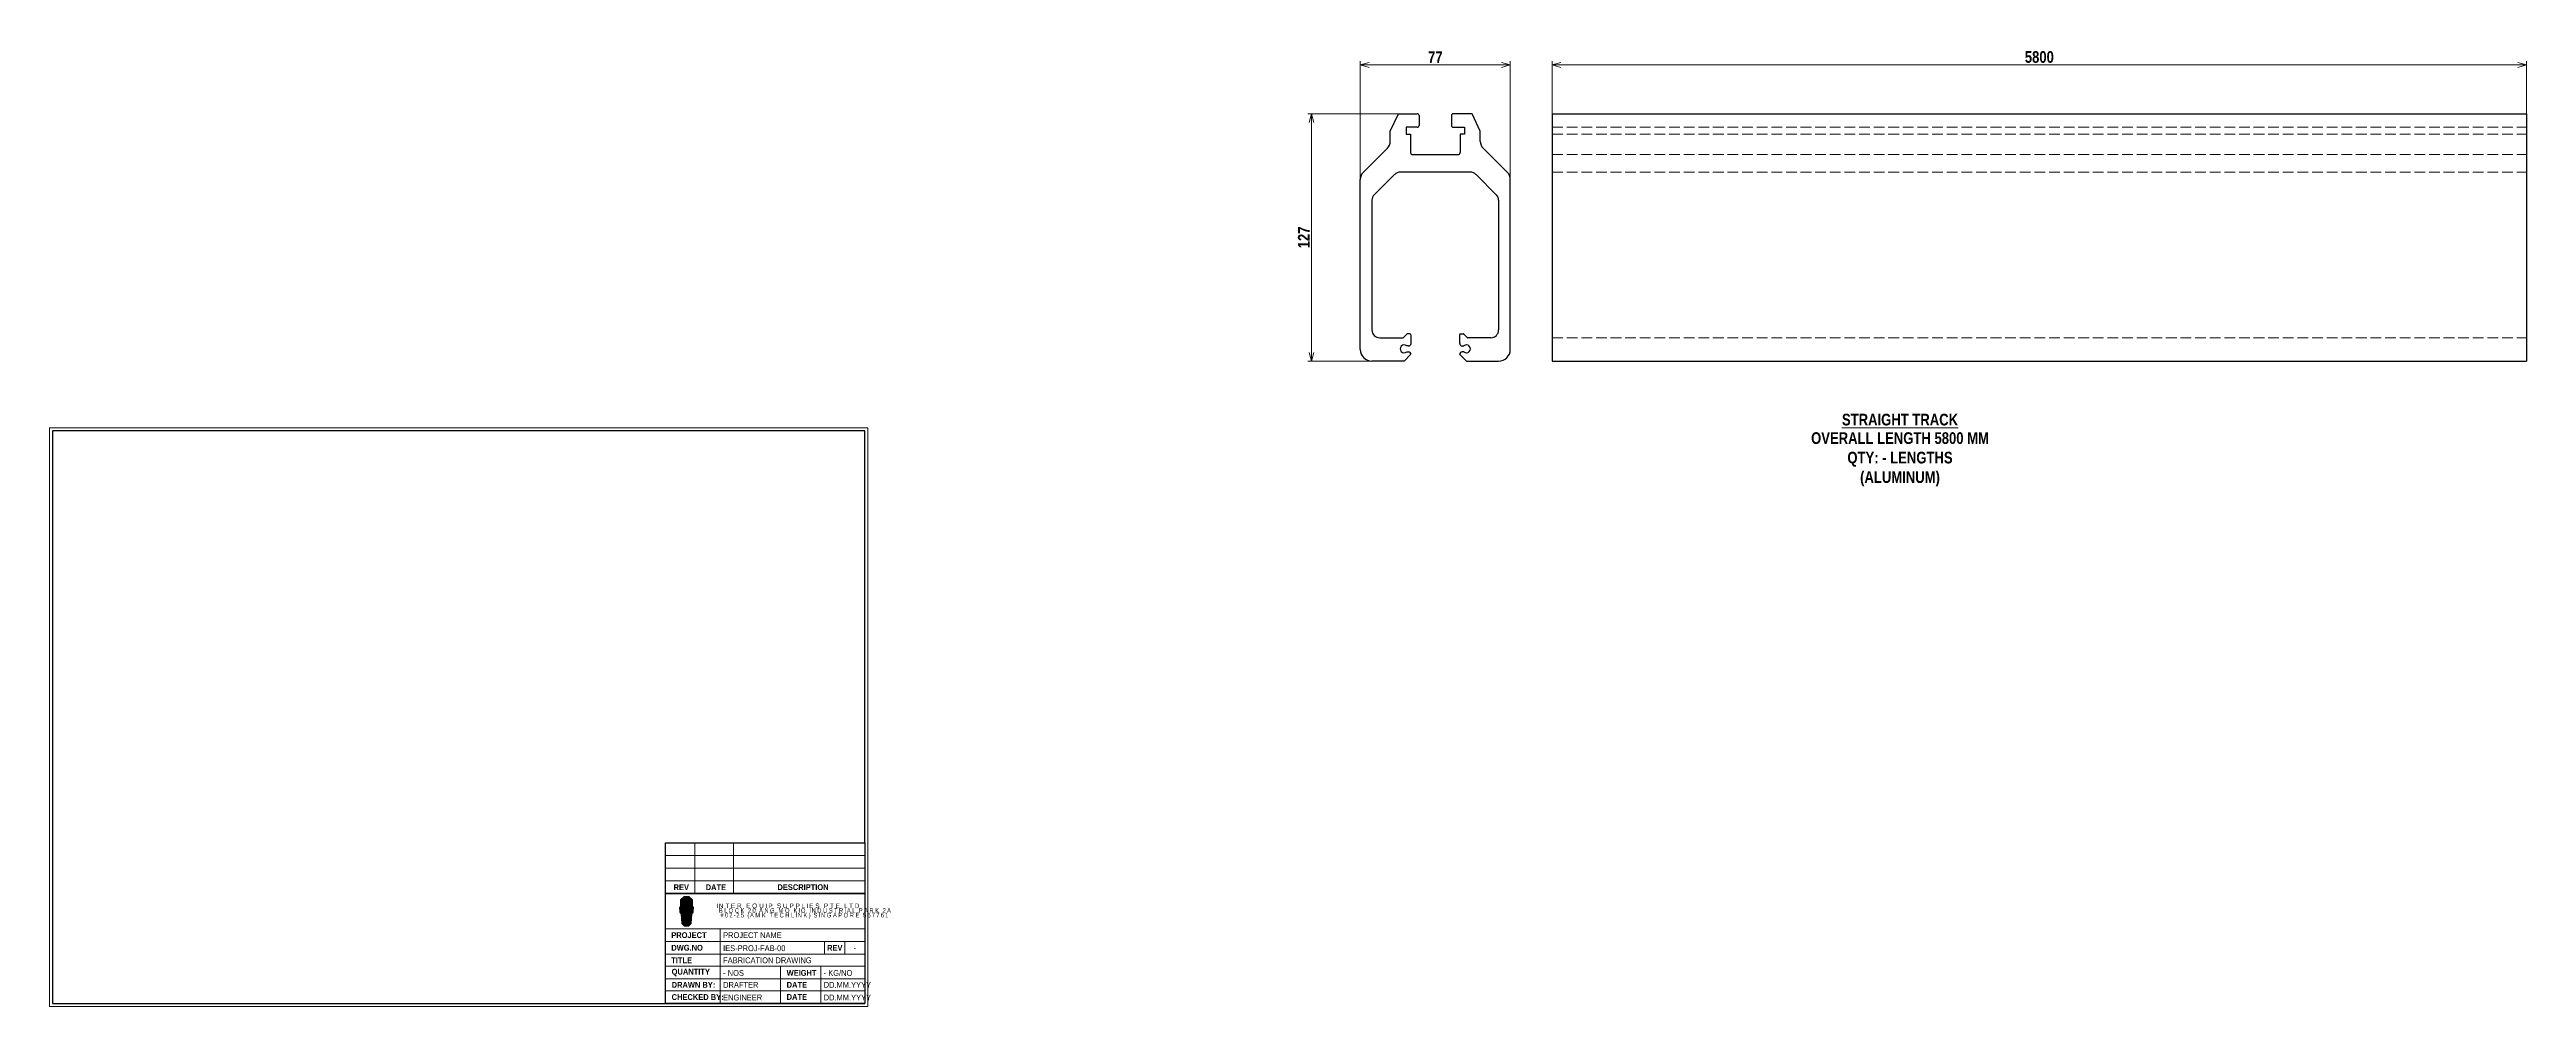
# Model space of a CAD drawing. Header units: millimetres. Extents: x 0 to 1271, y 0 to 491.
import ezdxf
from ezdxf.enums import TextEntityAlignment as Align

# ---------------------------------------------------------------- set-up
doc = ezdxf.new("R2010")
doc.units = ezdxf.units.MM
doc.linetypes.add('DASHED2', pattern=[0.3, 0.22, -0.08])
doc.layers.get('0').update_dxf_attribs({"lineweight": 0})
doc.layers.get('Defpoints').update_dxf_attribs({"lineweight": 0})
for name, color, linetype, lineweight in [('A-PATT-CONC', 7, 'Continuous', 5), ('IES_Dashed line', 2, 'DASHED2', 5), ('IES_Dimension', 1, 'Continuous', 5), ('IES_Existing', 150, 'Continuous', 5), ('IES_Text', 7, 'Continuous', 0)]:
    doc.layers.add(name, color=color, linetype=linetype, lineweight=lineweight)
doc.layers.add('IES_Object line', color=7, linetype='Continuous')
doc.styles.add('E2', font='arialbd.ttf', dxfattribs={"width": 0.8, "height": 6})
doc.styles.add('ROMAND', font='ROMAND.shx', dxfattribs={"width": 0.8, "height": 100})
doc.styles.add('Title Block Content1', font='arial.ttf', dxfattribs={"width": 0.8})
doc.styles.add('Title Block Field1', font='arialbd.ttf', dxfattribs={"width": 0.8})
doc.dimstyles.new('E2', dxfattribs={"dimtxt": 6, "dimasz": 4.5, "dimexe": 2, "dimexo": 0, "dimgap": 1, "dimtad": 1, "dimdec": 0, "dimdsep": 46, "dimtxsty": 'E2', "dimblk": 'OPEN30', "dimcen": 1.25, "dimclrd": 256, "dimclre": 256, "dimclrt": 256, "dimadec": 0, "dimazin": 0, "dimtfac": 1, "dimtdec": 0, "dimtmove": 0, "dimatfit": 2, "dimldrblk": 'CLOSEDBLANK', "dimfxl": 1, "dimlwd": -1, "dimlwe": -1, "dimarcsym": 0})

# ---------------------------------------------------------------- blocks, each defined once
blk = doc.blocks.new('Paper_A3_L')
at = {"layer": 'Defpoints'}
blk.add_lwpolyline([(1.5, 295.5), (-418.5, 295.5), (-418.5, -1.5), (1.5, -1.5)], close=True, dxfattribs=at)
at = {"layer": 'IES_Object line'}
blk.add_lwpolyline([(0, 294), (-417, 294), (-417, 0), (0, 0)], close=True, dxfattribs=at)
blk = doc.blocks.new('LOGO 2025.01')
at = {"true_color": 0x4d99d6}
h = blk.add_hatch(color=153, dxfattribs=at)
h.paths.add_polyline_path([(-446, 831), (-439, 843), (-430, 855), (-421, 867), (-411, 879), (-407, 882), (-409, 914), (-411, 913), (-413, 911), (-415, 910), (-417, 908), (-419, 906), (-421, 905), (-422, 903), (-424, 901), (-426, 900), (-428, 898), (-430, 896), (-431, 895), (-433, 893), (-435, 891), (-436, 890), (-438, 888), (-440, 886), (-441, 884), (-443, 883), (-445, 881), (-446, 879), (-448, 878), (-449, 876), (-451, 874), (-452, 872), (-454, 871), (-455, 869), (-457, 867), (-458, 865), (-459, 863), (-461, 862), (-462, 860), (-463, 858), (-465, 856), (-466, 854), (-467, 853), (-468, 851), (-470, 849), (-471, 847), (-472, 845), (-473, 844), (-474, 842), (-475, 840), (-477, 838), (-478, 836), (-479, 834), (-480, 832), (-481, 831), (-482, 829), (-483, 827), (-484, 825), (-484, 823), (-485, 821), (-486, 819), (-487, 817), (-488, 816), (-489, 814), (-490, 812), (-490, 810), (-491, 808), (-492, 806), (-492, 804), (-493, 802), (-494, 800), (-494, 798), (-495, 796), (-496, 794), (-496, 793), (-497, 791), (-497, 789), (-498, 787), (-498, 785), (-499, 783), (-499, 781), (-499, 779), (-500, 777), (-500, 775), (-500, 773), (-501, 771), (-502, 759), (-503, 746), (-502, 734), (-501, 721), (-498, 709), (-495, 697), (-490, 684), (-485, 672), (-478, 660), (-471, 647), (-463, 635), (-454, 624), (-443, 612), (-432, 601), (-420, 589), (-407, 578), (-393, 568), (-379, 557), (-363, 547), (-347, 537), (-330, 528), (-312, 519), (-293, 510), (-273, 501), (-253, 494), (-232, 486), (-211, 479), (-189, 472), (-166, 466), (-143, 461), (-120, 456), (-96, 451), (-71, 447), (-47, 443), (-22, 440), (3, 438), (29, 436), (54, 435), (80, 434), (105, 434), (131, 434), (157, 435), (182, 436), (207, 439), (233, 441), (257, 444), (282, 448), (306, 452), (330, 457), (353, 462), (376, 468), (399, 474), (421, 481), (442, 488), (463, 495), (483, 504), (502, 512), (521, 521), (538, 530), (555, 540), (572, 550), (587, 560), (601, 570), (615, 581), (628, 592), (640, 603), (651, 615), (661, 627), (670, 638), (678, 651), (685, 663), (691, 675), (696, 687), (700, 700), (703, 712), (705, 725), (707, 737), (707, 750), (706, 762), (705, 774), (702, 787), (699, 799), (694, 811), (689, 823), (683, 835), (676, 846), (668, 858), (659, 869), (650, 880), (640, 891), (629, 902), (617, 912), (608, 919), (606, 888), (613, 881), (623, 870), (633, 858), (641, 846), (649, 834), (656, 821), (661, 809), (666, 796), (669, 783), (671, 770), (672, 757), (673, 744), (672, 731), (669, 718), (666, 704), (662, 691), (656, 678), (649, 666), (641, 653), (632, 640), (622, 628), (611, 616), (599, 604), (585, 592), (571, 581), (555, 570), (539, 559), (521, 549), (503, 539), (484, 530), (464, 521), (443, 512), (421, 504), (399, 497), (375, 490), (352, 484), (327, 478), (303, 473), (277, 468), (251, 464), (225, 461), (199, 458), (172, 456), (146, 455), (119, 454), (92, 454), (65, 455), (38, 456), (12, 458), (-15, 460), (-41, 463), (-67, 467), (-92, 472), (-117, 477), (-142, 482), (-166, 489), (-189, 495), (-211, 503), (-233, 510), (-255, 519), (-275, 528), (-294, 537), (-313, 547), (-330, 557), (-347, 567), (-363, 578), (-378, 590), (-391, 601), (-404, 613), (-415, 625), (-426, 637), (-435, 650), (-443, 663), (-450, 675), (-456, 688), (-461, 701), (-464, 715), (-467, 728), (-468, 741), (-468, 754), (-467, 767), (-465, 780), (-462, 793), (-458, 806), (-452, 818)])
h.paths.add_polyline_path([(-392, 620), (-391, 621), (-393, 653), (-393, 653), (-394, 652), (-394, 652), (-395, 651), (-395, 651), (-396, 650), (-396, 650), (-397, 649), (-398, 649), (-398, 648), (-399, 648), (-399, 647), (-400, 647), (-400, 646), (-401, 646), (-401, 645), (-402, 645), (-403, 644), (-403, 644), (-404, 643), (-404, 643), (-405, 642), (-405, 642), (-406, 641), (-406, 641), (-407, 641), (-407, 640), (-408, 640), (-408, 639), (-409, 639), (-409, 638), (-410, 638), (-410, 637), (-411, 637), (-412, 636), (-412, 636), (-413, 635), (-413, 635), (-414, 634), (-414, 634), (-415, 633), (-415, 633), (-416, 632), (-416, 631), (-417, 631), (-417, 630), (-418, 630), (-418, 629), (-419, 629), (-415, 625), (-404, 613), (-401, 610), (-400, 611), (-399, 611), (-399, 612), (-398, 613), (-397, 614), (-397, 615), (-396, 615), (-395, 616), (-394, 617), (-394, 618), (-393, 618), (-392, 619)], flags=17)
h.paths.add_polyline_path([(622, 628), (623, 629), (623, 630), (622, 630), (622, 631), (621, 631), (621, 632), (620, 632), (619, 633), (619, 633), (618, 634), (618, 634), (617, 635), (617, 635), (616, 636), (616, 636), (615, 637), (615, 637), (614, 638), (613, 639), (613, 639), (612, 640), (612, 640), (611, 641), (611, 641), (610, 642), (610, 642), (609, 643), (608, 643), (608, 644), (607, 644), (607, 645), (606, 645), (606, 646), (605, 646), (604, 647), (604, 647), (603, 648), (603, 648), (602, 649), (602, 649), (601, 650), (600, 650), (600, 651), (599, 651), (599, 652), (598, 652), (597, 653), (597, 653), (596, 654), (596, 654), (595, 655), (594, 655), (594, 656), (593, 656), (593, 657), (592, 657), (592, 658), (590, 627), (591, 626), (592, 624), (593, 623), (594, 622), (596, 621), (597, 619), (598, 618), (599, 617), (600, 616), (601, 614), (603, 613), (604, 612), (605, 610), (611, 616)], flags=17)
h.paths.add_polyline_path([(683, 536), (679, 547), (674, 558), (668, 569), (661, 580), (654, 591), (648, 584), (640, 575), (634, 570), (640, 558), (645, 547), (649, 536), (653, 525), (656, 513), (658, 502), (659, 490), (659, 478), (659, 467), (657, 455), (655, 443), (652, 432), (649, 420), (644, 408), (639, 397), (632, 386), (625, 374), (618, 363), (609, 352), (599, 341), (589, 331), (578, 320), (566, 310), (554, 300), (541, 291), (527, 281), (512, 272), (497, 263), (481, 255), (464, 247), (447, 239), (429, 232), (411, 225), (392, 218), (372, 212), (352, 206), (332, 201), (311, 196), (290, 192), (269, 188), (247, 184), (226, 181), (203, 179), (181, 177), (159, 175), (136, 174), (114, 174), (91, 174), (68, 174), (46, 175), (23, 177), (1, 179), (-21, 181), (-43, 184), (-64, 188), (-86, 192), (-107, 196), (-128, 201), (-148, 206), (-168, 212), (-187, 218), (-206, 225), (-224, 232), (-242, 239), (-259, 247), (-276, 255), (-292, 263), (-307, 272), (-322, 281), (-336, 291), (-349, 300), (-362, 310), (-374, 320), (-385, 331), (-395, 341), (-404, 352), (-413, 363), (-421, 374), (-428, 386), (-434, 397), (-440, 408), (-444, 420), (-448, 432), (-451, 443), (-453, 455), (-454, 467), (-455, 478), (-454, 490), (-453, 502), (-451, 513), (-448, 525), (-445, 536), (-440, 547), (-435, 558), (-430, 569), (-435, 575), (-444, 584), (-450, 591), (-451, 590), (-451, 589), (-452, 588), (-452, 588), (-453, 587), (-454, 586), (-454, 585), (-455, 584), (-455, 583), (-456, 582), (-456, 581), (-457, 580), (-458, 579), (-458, 578), (-459, 577), (-459, 577), (-460, 576), (-460, 575), (-461, 574), (-461, 573), (-462, 572), (-462, 571), (-463, 570), (-463, 569), (-464, 568), (-464, 567), (-465, 566), (-465, 565), (-466, 564), (-466, 564), (-467, 563), (-467, 562), (-468, 561), (-468, 560), (-469, 559), (-469, 558), (-470, 557), (-470, 556), (-471, 555), (-471, 554), (-471, 553), (-472, 552), (-472, 551), (-473, 550), (-473, 549), (-473, 548), (-474, 547), (-474, 546), (-475, 546), (-475, 545), (-475, 544), (-476, 543), (-476, 542), (-476, 541), (-477, 540), (-477, 539), (-477, 538), (-478, 537), (-478, 536), (-478, 535), (-479, 534), (-479, 533), (-479, 532), (-480, 531), (-480, 530), (-480, 529), (-481, 528), (-481, 527), (-481, 526), (-481, 525), (-482, 524), (-482, 523), (-482, 522), (-482, 521), (-483, 520), (-483, 520), (-483, 519), (-483, 518), (-484, 517), (-484, 516), (-484, 515), (-484, 514), (-484, 513), (-485, 512), (-485, 511), (-485, 510), (-485, 509), (-485, 508), (-486, 507), (-486, 506), (-486, 505), (-486, 504), (-486, 503), (-486, 502), (-486, 501), (-488, 489), (-488, 477), (-488, 466), (-487, 454), (-485, 442), (-482, 430), (-479, 418), (-474, 407), (-469, 395), (-463, 384), (-457, 372), (-449, 361), (-441, 350), (-432, 339), (-422, 328), (-411, 317), (-400, 307), (-388, 296), (-375, 286), (-362, 276), (-348, 267), (-333, 258), (-317, 249), (-301, 240), (-284, 232), (-267, 224), (-249, 216), (-231, 209), (-212, 202), (-192, 196), (-172, 190), (-152, 184), (-131, 179), (-110, 175), (-89, 170), (-67, 166), (-45, 163), (-23, 160), (0, 158), (22, 156), (45, 154), (68, 153), (91, 153), (114, 153), (136, 153), (159, 154), (182, 156), (205, 158), (227, 160), (249, 163), (271, 166), (293, 170), (315, 174), (336, 179), (356, 184), (377, 190), (397, 196), (416, 202), (435, 209), (454, 216), (471, 224), (489, 232), (506, 240), (522, 249), (537, 258), (552, 267), (566, 276), (580, 286), (592, 296), (605, 306), (616, 317), (626, 328), (636, 338), (645, 350), (654, 361), (661, 372), (668, 383), (674, 395), (679, 407), (683, 418), (687, 430), (689, 442), (691, 454), (692, 466), (693, 477), (692, 489), (691, 501), (689, 512), (686, 524)])
at = {"true_color": 0x378cd2}
h = blk.add_hatch(color=153, dxfattribs=at)
h.paths.add_polyline_path([(-443, 612), (-454, 624), (-463, 635), (-471, 647), (-478, 660), (-485, 672), (-490, 684), (-495, 697), (-498, 709), (-501, 721), (-502, 735), (-501, 709), (-500, 699), (-499, 690), (-497, 680), (-494, 670), (-491, 660), (-487, 650), (-483, 641), (-478, 631), (-472, 622), (-466, 612), (-459, 603), (-452, 593), (-444, 584), (-435, 575), (-426, 566), (-417, 557), (-406, 549), (-396, 540), (-384, 532), (-373, 524), (-360, 516), (-347, 508), (-334, 501), (-320, 493), (-306, 486), (-291, 479), (-276, 473), (-261, 467), (-245, 460), (-228, 455), (-211, 449), (-194, 444), (-177, 439), (-159, 434), (-141, 430), (-122, 426), (-104, 422), (-85, 419), (-66, 416), (-46, 413), (-27, 411), (-7, 409), (12, 407), (32, 405), (52, 404), (72, 404), (92, 403), (112, 403), (132, 404), (152, 404), (172, 405), (192, 407), (212, 409), (232, 411), (251, 413), (270, 416), (289, 419), (308, 422), (327, 426), (345, 430), (363, 434), (381, 439), (399, 444), (416, 449), (433, 455), (449, 461), (465, 467), (481, 473), (496, 480), (511, 486), (525, 493), (539, 501), (552, 508), (565, 516), (577, 524), (589, 532), (600, 540), (611, 549), (621, 558), (631, 566), (640, 575), (648, 584), (656, 593), (664, 603), (670, 612), (677, 622), (682, 631), (687, 641), (691, 650), (695, 660), (698, 670), (701, 680), (703, 690), (704, 699), (705, 709), (707, 737), (707, 737), (705, 725), (703, 712), (700, 700), (696, 687), (691, 675), (685, 663), (678, 651), (670, 638), (661, 627), (651, 615), (640, 603), (628, 592), (615, 581), (601, 570), (587, 560), (572, 550), (555, 540), (538, 530), (521, 521), (502, 512), (483, 504), (463, 495), (442, 488), (421, 481), (399, 474), (376, 468), (353, 462), (330, 457), (306, 452), (282, 448), (257, 444), (233, 441), (207, 439), (182, 436), (157, 435), (131, 434), (105, 434), (80, 434), (54, 435), (29, 436), (3, 438), (-22, 440), (-47, 443), (-71, 447), (-96, 451), (-120, 456), (-143, 461), (-166, 466), (-189, 472), (-211, 479), (-232, 486), (-253, 494), (-273, 501), (-293, 510), (-312, 519), (-330, 528), (-347, 537), (-363, 547), (-379, 557), (-393, 568), (-407, 578), (-420, 589), (-432, 601)])
h.paths.add_polyline_path([(-488, 477), (-488, 489), (-486, 501), (-486, 502), (-486, 504), (-486, 506), (-485, 508), (-485, 510), (-485, 512), (-484, 514), (-484, 516), (-483, 518), (-483, 520), (-482, 522), (-482, 524), (-481, 526), (-481, 528), (-480, 530), (-480, 532), (-479, 534), (-478, 535), (-478, 537), (-477, 539), (-476, 541), (-476, 543), (-475, 545), (-474, 547), (-473, 549), (-472, 551), (-472, 553), (-471, 555), (-470, 556), (-469, 558), (-468, 560), (-467, 562), (-466, 564), (-465, 566), (-464, 568), (-463, 570), (-462, 571), (-461, 573), (-460, 575), (-459, 577), (-458, 579), (-457, 581), (-456, 583), (-454, 584), (-453, 586), (-452, 588), (-451, 590), (-451, 590), (-451, 589), (-452, 588), (-452, 588), (-453, 587), (-454, 586), (-454, 585), (-455, 584), (-455, 583), (-456, 582), (-456, 581), (-457, 580), (-458, 579), (-458, 578), (-459, 577), (-459, 577), (-460, 576), (-460, 575), (-461, 574), (-461, 573), (-462, 572), (-462, 571), (-463, 570), (-463, 569), (-464, 568), (-464, 567), (-465, 566), (-465, 565), (-466, 564), (-466, 564), (-467, 563), (-467, 562), (-468, 561), (-468, 560), (-469, 559), (-469, 558), (-470, 557), (-470, 556), (-471, 555), (-471, 554), (-471, 553), (-472, 552), (-472, 551), (-473, 550), (-473, 549), (-473, 548), (-474, 547), (-474, 546), (-475, 546), (-475, 545), (-475, 544), (-476, 543), (-476, 542), (-476, 541), (-477, 540), (-477, 539), (-477, 538), (-478, 537), (-478, 536), (-478, 535), (-479, 534), (-479, 533), (-479, 532), (-480, 531), (-480, 530), (-480, 529), (-481, 528), (-481, 527), (-481, 526), (-481, 525), (-482, 524), (-482, 523), (-482, 522), (-482, 521), (-483, 520), (-483, 520), (-483, 519), (-483, 518), (-484, 517), (-484, 516), (-484, 515), (-484, 514), (-484, 513), (-485, 512), (-485, 511), (-485, 510), (-485, 509), (-485, 508), (-486, 507), (-486, 506), (-486, 505), (-486, 504), (-486, 503), (-486, 502), (-486, 501), (-488, 489), (-488, 477), (-488, 466), (-487, 454), (-485, 442), (-482, 430), (-479, 418), (-474, 407), (-469, 395), (-463, 384), (-457, 372), (-449, 361), (-441, 350), (-432, 339), (-422, 328), (-411, 317), (-400, 307), (-388, 296), (-375, 286), (-362, 276), (-348, 267), (-333, 258), (-317, 249), (-301, 240), (-284, 232), (-267, 224), (-249, 216), (-231, 209), (-212, 202), (-192, 196), (-172, 190), (-152, 184), (-131, 179), (-110, 175), (-89, 170), (-67, 166), (-45, 163), (-23, 160), (0, 158), (22, 156), (45, 154), (68, 153), (91, 153), (114, 153), (136, 153), (159, 154), (182, 156), (205, 158), (227, 160), (249, 163), (271, 166), (293, 170), (315, 174), (336, 179), (356, 184), (377, 190), (397, 196), (416, 202), (435, 209), (454, 216), (471, 224), (489, 232), (506, 240), (522, 249), (537, 258), (552, 267), (566, 276), (580, 286), (592, 296), (605, 306), (616, 317), (626, 328), (636, 338), (645, 350), (654, 361), (661, 372), (668, 383), (674, 395), (679, 407), (683, 418), (687, 430), (689, 442), (691, 454), (692, 466), (691, 439), (690, 429), (689, 419), (687, 409), (684, 399), (681, 389), (677, 379), (673, 369), (668, 359), (663, 349), (657, 339), (650, 329), (643, 320), (635, 310), (627, 301), (618, 292), (608, 283), (599, 274), (588, 265), (577, 257), (565, 248), (553, 240), (541, 232), (528, 224), (514, 217), (500, 209), (486, 202), (471, 196), (456, 189), (440, 183), (424, 177), (408, 171), (391, 166), (374, 161), (357, 156), (339, 151), (321, 147), (303, 143), (285, 140), (266, 137), (247, 134), (228, 131), (209, 129), (190, 128), (171, 126), (151, 125), (132, 124), (112, 124), (93, 124), (73, 124), (54, 125), (34, 126), (15, 128), (-5, 129), (-24, 131), (-43, 134), (-61, 137), (-80, 140), (-99, 143), (-117, 147), (-135, 151), (-152, 156), (-170, 161), (-187, 166), (-203, 171), (-220, 177), (-236, 183), (-251, 189), (-267, 196), (-282, 202), (-296, 209), (-310, 217), (-323, 224), (-336, 232), (-349, 240), (-361, 248), (-372, 256), (-383, 265), (-394, 274), (-404, 283), (-413, 292), (-422, 301), (-430, 310), (-438, 320), (-445, 329), (-452, 339), (-458, 349), (-464, 359), (-468, 369), (-473, 379), (-476, 389), (-480, 399), (-482, 409), (-484, 419), (-486, 429), (-486, 439), (-488, 466), (-488, 466)])
h = blk.add_hatch(color=153, dxfattribs=at)
h.paths.add_polyline_path([(-412, 847), (-411, 849), (-409, 850), (-408, 852), (-406, 853), (-405, 854), (-407, 882), (-411, 879), (-421, 867), (-430, 855), (-439, 843), (-446, 831), (-452, 818), (-458, 806), (-462, 793), (-465, 780), (-467, 767), (-468, 754), (-468, 741), (-467, 728), (-467, 727), (-466, 729), (-466, 731), (-466, 732), (-466, 734), (-466, 736), (-466, 738), (-465, 740), (-465, 741), (-465, 743), (-465, 745), (-464, 747), (-464, 748), (-464, 750), (-463, 752), (-463, 754), (-463, 755), (-462, 757), (-462, 759), (-461, 761), (-461, 762), (-460, 764), (-460, 766), (-459, 768), (-459, 769), (-458, 771), (-458, 773), (-457, 774), (-456, 776), (-456, 778), (-455, 780), (-454, 781), (-454, 783), (-453, 785), (-452, 786), (-452, 788), (-451, 790), (-450, 792), (-449, 793), (-448, 795), (-447, 797), (-447, 798), (-446, 800), (-445, 802), (-444, 803), (-443, 805), (-442, 807), (-441, 808), (-440, 810), (-439, 812), (-438, 813), (-437, 815), (-436, 817), (-435, 818), (-434, 820), (-432, 822), (-431, 823), (-430, 825), (-429, 826), (-428, 828), (-427, 830), (-425, 831), (-424, 833), (-423, 834), (-422, 836), (-420, 838), (-419, 839), (-418, 841), (-416, 842), (-415, 844), (-413, 846)])
h.paths.add_polyline_path([(-423, 550), (-423, 551), (-422, 552), (-421, 553), (-421, 554), (-420, 555), (-419, 556), (-419, 557), (-418, 559), (-426, 566), (-430, 569), (-435, 558), (-440, 547), (-445, 536), (-448, 525), (-451, 513), (-453, 502), (-454, 490), (-455, 478), (-454, 467), (-453, 457), (-453, 458), (-453, 459), (-453, 460), (-453, 461), (-453, 462), (-453, 463), (-453, 464), (-453, 465), (-452, 467), (-452, 468), (-452, 469), (-452, 470), (-452, 471), (-452, 472), (-452, 473), (-452, 474), (-451, 475), (-451, 476), (-451, 478), (-451, 479), (-451, 480), (-451, 481), (-450, 482), (-450, 483), (-450, 484), (-450, 485), (-449, 486), (-449, 487), (-449, 489), (-449, 490), (-448, 491), (-448, 492), (-448, 493), (-448, 494), (-447, 495), (-447, 496), (-447, 497), (-447, 498), (-446, 499), (-446, 501), (-446, 502), (-445, 503), (-445, 504), (-445, 505), (-444, 506), (-444, 507), (-443, 508), (-443, 509), (-443, 510), (-442, 511), (-442, 512), (-442, 513), (-441, 515), (-441, 516), (-440, 517), (-440, 518), (-439, 519), (-439, 520), (-439, 521), (-438, 522), (-438, 523), (-437, 524), (-437, 525), (-436, 526), (-436, 527), (-435, 528), (-435, 529), (-434, 531), (-434, 532), (-433, 533), (-433, 534), (-432, 535), (-431, 536), (-431, 537), (-430, 538), (-430, 539), (-429, 540), (-429, 541), (-428, 542), (-427, 543), (-427, 544), (-426, 545), (-426, 546), (-425, 547), (-424, 548), (-424, 549)])
h.paths.add_polyline_path([(-391, 621), (-391, 621), (-391, 621), (-391, 620), (-392, 620), (-392, 619), (-392, 619), (-393, 619), (-393, 618), (-394, 618), (-394, 617), (-394, 617), (-395, 617), (-395, 616), (-395, 616), (-396, 615), (-396, 615), (-396, 615), (-397, 614), (-397, 614), (-398, 614), (-398, 613), (-398, 613), (-399, 612), (-399, 612), (-399, 612), (-400, 611), (-400, 611), (-400, 610), (-401, 610), (-391, 601), (-389, 599)])
h.paths.add_polyline_path([(605, 610), (605, 610), (604, 611), (604, 611), (604, 612), (603, 612), (603, 613), (603, 613), (602, 613), (602, 614), (601, 614), (601, 615), (601, 615), (600, 616), (600, 616), (599, 616), (599, 617), (599, 617), (598, 618), (598, 618), (598, 618), (597, 619), (597, 619), (596, 620), (596, 620), (596, 621), (595, 621), (595, 621), (594, 622), (594, 622), (594, 623), (593, 623), (593, 623), (592, 624), (592, 624), (592, 625), (591, 625), (591, 626), (590, 626), (590, 626), (590, 627), (588, 600), (588, 599), (589, 599), (590, 598), (590, 598), (591, 597), (599, 604)])
h.paths.add_polyline_path([(640, 558), (634, 570), (631, 566), (622, 559), (623, 558), (624, 557), (624, 556), (625, 554), (626, 553), (626, 552), (627, 551), (628, 550), (628, 549), (629, 548), (630, 547), (630, 546), (631, 545), (631, 544), (632, 543), (633, 542), (633, 541), (634, 540), (634, 539), (635, 538), (635, 537), (636, 536), (637, 535), (637, 534), (638, 533), (638, 532), (639, 531), (639, 530), (640, 528), (640, 527), (641, 526), (641, 525), (642, 524), (642, 523), (643, 522), (643, 521), (643, 520), (644, 519), (644, 518), (645, 517), (645, 516), (646, 515), (646, 514), (646, 512), (647, 511), (647, 510), (648, 509), (648, 508), (648, 507), (649, 506), (649, 505), (649, 504), (650, 503), (650, 502), (650, 501), (651, 500), (651, 498), (651, 497), (652, 496), (652, 495), (652, 494), (652, 493), (653, 492), (653, 491), (653, 490), (654, 489), (654, 488), (654, 486), (654, 485), (654, 484), (655, 483), (655, 482), (655, 481), (655, 480), (655, 479), (656, 478), (656, 477), (656, 475), (656, 474), (656, 473), (656, 472), (657, 471), (657, 470), (657, 469), (657, 468), (657, 467), (657, 466), (657, 464), (657, 463), (657, 462), (657, 461), (657, 460), (658, 459), (658, 458), (658, 457), (659, 467), (659, 478), (659, 490), (658, 502), (656, 513), (653, 525), (649, 536), (645, 547)])
h.paths.add_polyline_path([(641, 846), (633, 858), (623, 870), (613, 881), (606, 888), (605, 860), (606, 858), (607, 857), (609, 855), (610, 854), (612, 852), (613, 851), (615, 849), (616, 848), (618, 846), (619, 844), (620, 843), (622, 841), (623, 840), (625, 838), (626, 836), (627, 835), (628, 833), (630, 831), (631, 830), (632, 828), (633, 826), (635, 825), (636, 823), (637, 822), (638, 820), (639, 818), (640, 817), (641, 815), (643, 813), (644, 811), (645, 810), (646, 808), (647, 806), (648, 805), (649, 803), (650, 801), (650, 800), (651, 798), (652, 796), (653, 794), (654, 793), (655, 791), (656, 789), (656, 788), (657, 786), (658, 784), (659, 782), (659, 781), (660, 779), (661, 777), (661, 775), (662, 774), (663, 772), (663, 770), (664, 768), (664, 767), (665, 765), (665, 763), (666, 761), (666, 759), (667, 758), (667, 756), (667, 754), (668, 752), (668, 751), (669, 749), (669, 747), (669, 745), (669, 743), (670, 742), (670, 740), (670, 738), (670, 736), (671, 734), (671, 733), (671, 731), (671, 729), (671, 728), (672, 731), (673, 744), (672, 757), (671, 770), (669, 783), (666, 796), (661, 809), (656, 821), (649, 834)])
at = {"ltscale": 0.25, "true_color": 0x76b822}
h = blk.add_hatch(color=72, dxfattribs=at)
h.dxf.hatch_style = 1
h.paths.add_polyline_path([(-91, 1370), (123, 1370), (123, 1429), (-179, 1429), (-179, 1037), (123, 1037), (123, 1096), (-91, 1096), (-91, 1195), (69, 1195), (69, 1255), (-91, 1255)], flags=0)
h.paths.add_polyline_path([(293, 1373), (450, 1373, -0.4142154), (470, 1353), (470, 1337), (544, 1337), (544, 1373, 0.4142111), (485, 1432), (258, 1432, 0.4142136), (199, 1373), (199, 1266, 0.4142136), (258, 1207), (450, 1207, -0.414216), (470, 1187), (470, 1119, -0.4142115), (450, 1099), (293, 1099, -0.4142104), (273, 1119), (273, 1144), (199, 1144), (199, 1099, 0.4142136), (258, 1040), (485, 1040, 0.414216), (544, 1099), (544, 1207, 0.4142111), (485, 1266), (293, 1266, -0.4142102), (273, 1286), (273, 1353, -0.414217)], flags=0)
h.paths.add_polyline_path([(-114, 1755), (-416, 1453), (-416, 1026), (-114, 724), (313, 724), (615, 1026), (615, 1453), (313, 1755)])
h.paths.add_polyline_path([(308, 1742), (602, 1448), (602, 1031), (308, 737), (-109, 737), (-404, 1031), (-404, 1448), (-109, 1742)], flags=16)
h.paths.add_polyline_path([(485, 1432, -0.4142111), (544, 1373), (544, 1337), (470, 1337), (470, 1353, 0.4142154), (450, 1373), (293, 1373, 0.414217), (273, 1353), (273, 1286, 0.4142102), (293, 1266), (485, 1266, -0.4142111), (544, 1207), (544, 1099, -0.414216), (485, 1040), (258, 1040, -0.4142136), (199, 1099), (199, 1144), (273, 1144), (273, 1119, 0.4142104), (293, 1099), (450, 1099, 0.4142115), (470, 1119), (470, 1187, 0.414216), (450, 1207), (258, 1207, -0.4142136), (199, 1266), (199, 1373, -0.4142136), (258, 1432)], flags=0)
h.paths.add_polyline_path([(123, 1429), (123, 1370), (-91, 1370), (-91, 1255), (69, 1255), (69, 1195), (-91, 1195), (-91, 1096), (123, 1096), (123, 1037), (-179, 1037), (-179, 1429)], flags=0)
h = blk.add_hatch(color=72, dxfattribs=at)
h.dxf.hatch_style = 1
h.paths.add_polyline_path([(-109, 1742), (-404, 1448), (-404, 1031), (-109, 737), (308, 737), (602, 1031), (602, 1448), (308, 1742)])
at = {"ltscale": 0.25, "true_color": 0xffffff}
h = blk.add_hatch(color=7, dxfattribs=at)
h.dxf.hatch_style = 1
h.paths.add_polyline_path([(-338, 1037), (-259, 1037), (-259, 1429), (-338, 1429)])
h = blk.add_hatch(color=7, dxfattribs=at)
h.dxf.hatch_style = 1
h.paths.add_polyline_path([(-179, 1037), (123, 1037), (123, 1096), (-91, 1096), (-91, 1195), (69, 1195), (69, 1255), (-91, 1255), (-91, 1370), (123, 1370), (123, 1429), (-179, 1429)])
h = blk.add_hatch(color=7, dxfattribs=at)
h.dxf.hatch_style = 1
h.paths.add_polyline_path([(199, 1266, 0.4142136), (258, 1207), (450, 1207, -0.414216), (470, 1187), (470, 1119, -0.4142115), (450, 1099), (293, 1099, -0.4142104), (273, 1119), (273, 1144), (199, 1144), (199, 1099, 0.4142136), (258, 1040), (485, 1040, 0.414216), (544, 1099), (544, 1207, 0.4142111), (485, 1266), (293, 1266, -0.4142102), (273, 1286), (273, 1353, -0.414217), (293, 1373), (450, 1373, -0.4142154), (470, 1353), (470, 1337), (544, 1337), (544, 1373, 0.4142111), (485, 1432), (258, 1432, 0.4142136), (199, 1373)])
at = {"layer": 'A-PATT-CONC', "true_color": 0x776362}
h = blk.add_hatch(color=251, dxfattribs=at)
h.dxf.hatch_style = 1
h.paths.add_polyline_path([(-114, 724), (-416, 1026), (-389, 599), (-378, 590), (-363, 578), (-347, 567), (-330, 557), (-313, 547), (-294, 537), (-275, 528), (-255, 519), (-233, 510), (-211, 503), (-189, 495), (-166, 489), (-142, 482), (-117, 477), (-107, 475)])
h.paths.add_polyline_path([(-106, 423), (-122, 426), (-141, 430), (-159, 434), (-177, 439), (-194, 444), (-211, 449), (-228, 455), (-245, 460), (-261, 467), (-276, 473), (-291, 479), (-306, 486), (-320, 493), (-334, 501), (-347, 508), (-360, 516), (-373, 524), (-385, 532), (-371, 318), (-362, 310), (-349, 300), (-336, 291), (-322, 281), (-307, 272), (-292, 263), (-276, 255), (-259, 247), (-242, 239), (-224, 232), (-206, 225), (-187, 218), (-168, 212), (-148, 206), (-128, 201), (-107, 196), (-100, 194)])
h.paths.add_polyline_path([(-187, 166), (-203, 171), (-220, 177), (-236, 183), (-251, 189), (-267, 196), (-282, 202), (-296, 209), (-310, 217), (-323, 224), (-336, 232), (-349, 240), (-361, 248), (-367, 253), (-313, -590), (-72, -832), (-98, 143), (-117, 147), (-135, 151), (-152, 156), (-170, 161)])
at = {"layer": 'A-PATT-CONC', "true_color": 0x93827d}
h = blk.add_hatch(color=252, dxfattribs=at)
h.dxf.hatch_style = 1
h.paths.add_polyline_path([(-72, -832), (270, -832), (297, 142), (285, 140), (266, 137), (247, 134), (228, 131), (209, 129), (190, 128), (171, 126), (151, 125), (132, 124), (112, 124), (93, 124), (73, 124), (54, 125), (34, 126), (15, 128), (-5, 129), (-24, 131), (-43, 134), (-61, 137), (-80, 140), (-98, 143)])
h.paths.add_polyline_path([(68, 174), (91, 174), (114, 174), (136, 174), (159, 175), (181, 177), (203, 179), (226, 181), (247, 184), (269, 188), (290, 192), (298, 193), (305, 422), (289, 419), (270, 416), (251, 413), (232, 411), (212, 409), (192, 407), (172, 405), (152, 404), (132, 404), (112, 403), (92, 403), (72, 404), (52, 404), (32, 405), (12, 407), (-7, 409), (-27, 411), (-46, 413), (-66, 416), (-85, 419), (-106, 423), (-100, 194), (-86, 192), (-64, 188), (-43, 184), (-21, 181), (1, 179), (23, 177), (46, 175)])
h.paths.add_polyline_path([(-114, 724), (-107, 475), (-92, 472), (-67, 467), (-41, 463), (-15, 460), (12, 458), (38, 456), (65, 455), (92, 454), (119, 454), (146, 455), (172, 456), (199, 458), (225, 461), (251, 464), (277, 468), (303, 473), (306, 474), (313, 724)])
at = {"layer": 'A-PATT-CONC', "true_color": 0xa29993}
h = blk.add_hatch(color=253, dxfattribs=at)
h.dxf.hatch_style = 1
h.paths.add_polyline_path([(503, 539), (521, 549), (539, 559), (555, 570), (571, 581), (585, 592), (588, 594), (615, 1026), (313, 724), (306, 474), (327, 478), (352, 484), (375, 490), (399, 497), (421, 504), (443, 512), (464, 521), (484, 530)])
h.paths.add_polyline_path([(433, 455), (416, 449), (399, 444), (381, 439), (363, 434), (345, 430), (327, 426), (305, 422), (298, 193), (311, 196), (332, 201), (352, 206), (372, 212), (392, 218), (411, 225), (429, 232), (447, 239), (464, 247), (481, 255), (497, 263), (512, 272), (527, 281), (541, 291), (554, 300), (566, 310), (570, 313), (583, 528), (577, 524), (565, 516), (552, 508), (539, 501), (525, 493), (511, 486), (496, 480), (481, 473), (465, 467), (449, 461)])
h.paths.add_polyline_path([(566, 248), (553, 240), (541, 232), (528, 224), (514, 217), (500, 209), (486, 202), (471, 196), (456, 189), (440, 183), (424, 177), (408, 171), (391, 166), (374, 161), (357, 156), (339, 151), (321, 147), (297, 142), (270, -832), (512, -590)])
at = {"color": 153, "true_color": 0x378cd2, "extrusion": (-1e-16, 0.829325, 0.558767)}
for p, q in [((-502, 738), (-501, 709)), ((-488, 467), (-486, 439)), ((692, 467), (691, 439)), ((707, 739), (705, 709))]:
    blk.add_line(p, q, dxfattribs=at)
at = {"color": 153, "true_color": 0x4d99d6}
for points in [[(-501, 771), (-502, 759), (-503, 746), (-502, 734), (-501, 721), (-498, 709), (-495, 697), (-490, 684), (-485, 672), (-478, 660), (-471, 647), (-463, 635), (-454, 624), (-443, 612), (-432, 601), (-420, 589), (-407, 578), (-393, 568), (-379, 557), (-363, 547), (-347, 537), (-330, 528), (-312, 519), (-293, 510), (-273, 501), (-253, 494), (-232, 486), (-211, 479), (-189, 472), (-166, 466), (-143, 461), (-120, 456), (-96, 451), (-71, 447), (-47, 443), (-22, 440), (3, 438), (29, 436), (54, 435), (80, 434), (105, 434), (131, 434), (157, 435), (182, 436), (207, 439), (233, 441), (257, 444), (282, 448), (306, 452), (330, 457), (353, 462), (376, 468), (399, 474), (421, 481), (442, 488), (463, 495), (483, 504), (502, 512), (521, 521), (538, 530), (555, 540), (572, 550), (587, 560), (601, 570), (615, 581), (628, 592), (640, 603), (651, 615), (661, 627), (670, 638), (678, 651), (685, 663), (691, 675), (696, 687), (700, 700), (703, 712), (705, 725), (707, 737), (707, 750), (706, 762), (705, 774), (702, 787), (699, 799), (694, 811), (689, 823), (683, 835), (676, 846), (668, 858), (659, 869), (650, 880), (640, 891), (629, 902), (617, 912), (608, 919)], [(-409, 914), (-411, 913), (-413, 911), (-415, 910), (-417, 908), (-419, 906), (-421, 905), (-422, 903), (-424, 901), (-426, 900), (-428, 898), (-430, 896), (-431, 895), (-433, 893), (-435, 891), (-436, 890), (-438, 888), (-440, 886), (-441, 884), (-443, 883), (-445, 881), (-446, 879), (-448, 878), (-449, 876), (-451, 874), (-452, 872), (-454, 871), (-455, 869), (-457, 867), (-458, 865), (-459, 863), (-461, 862), (-462, 860), (-463, 858), (-465, 856), (-466, 854), (-467, 853), (-468, 851), (-470, 849), (-471, 847), (-472, 845), (-473, 844), (-474, 842), (-475, 840), (-477, 838), (-478, 836), (-479, 834), (-480, 832), (-481, 831), (-482, 829), (-483, 827), (-484, 825), (-484, 823), (-485, 821), (-486, 819), (-487, 817), (-488, 816), (-489, 814), (-490, 812), (-490, 810), (-491, 808), (-492, 806), (-492, 804), (-493, 802), (-494, 800), (-494, 798), (-495, 796), (-496, 794), (-496, 793), (-497, 791), (-497, 789), (-498, 787), (-498, 785), (-499, 783), (-499, 781), (-499, 779), (-500, 777), (-500, 775), (-500, 773), (-501, 771)], [(-486, 501), (-488, 489), (-488, 477), (-488, 466), (-487, 454), (-485, 442), (-482, 430), (-479, 418), (-474, 407), (-469, 395), (-463, 384), (-457, 372), (-449, 361), (-441, 350), (-432, 339), (-422, 328), (-411, 317), (-400, 307), (-388, 296), (-375, 286), (-362, 276), (-348, 267), (-333, 258), (-317, 249), (-301, 240), (-284, 232), (-267, 224), (-249, 216), (-231, 209), (-212, 202), (-192, 196), (-172, 190), (-152, 184), (-131, 179), (-110, 175), (-89, 170), (-67, 166), (-45, 163), (-23, 160), (0, 158), (22, 156), (45, 154), (68, 153), (91, 153), (114, 153), (136, 153), (159, 154), (182, 156), (205, 158), (227, 160), (249, 163), (271, 166), (293, 170), (315, 174), (336, 179), (356, 184), (377, 190), (397, 196), (416, 202), (435, 209), (454, 216), (471, 224), (489, 232), (506, 240), (522, 249), (537, 258), (552, 267), (566, 276), (580, 286), (592, 296), (605, 306), (616, 317), (626, 328), (636, 338), (645, 350), (654, 361), (661, 372), (668, 383), (674, 395), (679, 407), (683, 418), (687, 430), (689, 442), (691, 454), (692, 466), (693, 477), (692, 489), (691, 501), (689, 512), (686, 524), (683, 536), (679, 547), (674, 558), (668, 569), (661, 580), (654, 591)], [(-450, 591), (-451, 590), (-451, 589), (-452, 588), (-452, 588), (-453, 587), (-454, 586), (-454, 585), (-455, 584), (-455, 583), (-456, 582), (-456, 581), (-457, 580), (-458, 579), (-458, 578), (-459, 577), (-459, 577), (-460, 576), (-460, 575), (-461, 574), (-461, 573), (-462, 572), (-462, 571), (-463, 570), (-463, 569), (-464, 568), (-464, 567), (-465, 566), (-465, 565), (-466, 564), (-466, 564), (-467, 563), (-467, 562), (-468, 561), (-468, 560), (-469, 559), (-469, 558), (-470, 557), (-470, 556), (-471, 555), (-471, 554), (-471, 553), (-472, 552), (-472, 551), (-473, 550), (-473, 549), (-473, 548), (-474, 547), (-474, 546), (-475, 546), (-475, 545), (-475, 544), (-476, 543), (-476, 542), (-476, 541), (-477, 540), (-477, 539), (-477, 538), (-478, 537), (-478, 536), (-478, 535), (-479, 534), (-479, 533), (-479, 532), (-480, 531), (-480, 530), (-480, 529), (-481, 528), (-481, 527), (-481, 526), (-481, 525), (-482, 524), (-482, 523), (-482, 522), (-482, 521), (-483, 520), (-483, 520), (-483, 519), (-483, 518), (-484, 517), (-484, 516), (-484, 515), (-484, 514), (-484, 513), (-485, 512), (-485, 511), (-485, 510), (-485, 509), (-485, 508), (-486, 507), (-486, 506), (-486, 505), (-486, 504), (-486, 503), (-486, 502), (-486, 501)], [(-407, 882), (-411, 879), (-421, 867), (-430, 855), (-439, 843), (-446, 831), (-452, 818), (-458, 806), (-462, 793), (-465, 780), (-467, 767), (-468, 754), (-468, 741), (-467, 728), (-464, 715), (-461, 701), (-456, 688), (-450, 675), (-443, 663), (-435, 650), (-426, 637), (-415, 625), (-404, 613), (-391, 601), (-378, 590), (-363, 578), (-347, 567), (-330, 557), (-313, 547), (-294, 537), (-275, 528), (-255, 519), (-233, 510), (-211, 503), (-189, 495), (-166, 489), (-142, 482), (-117, 477), (-92, 472), (-67, 467), (-41, 463), (-15, 460), (12, 458), (38, 456), (65, 455), (92, 454), (119, 454), (146, 455), (172, 456), (199, 458), (225, 461), (251, 464), (277, 468), (303, 473), (327, 478), (352, 484), (375, 490), (399, 497), (421, 504), (443, 512), (464, 521), (484, 530), (503, 539), (521, 549), (539, 559), (555, 570), (571, 581), (585, 592), (599, 604), (611, 616), (622, 628), (632, 640), (641, 653), (649, 666), (656, 678), (662, 691), (666, 704), (669, 718), (672, 731), (673, 744), (672, 757), (671, 770), (669, 783), (666, 796), (661, 809), (656, 821), (649, 834), (641, 846), (633, 858), (623, 870), (613, 881), (606, 888)], [(-430, 569), (-435, 558), (-440, 547), (-445, 536), (-448, 525), (-451, 513), (-453, 502), (-454, 490), (-455, 478), (-454, 467), (-453, 455), (-451, 443), (-448, 432), (-444, 420), (-440, 408), (-434, 397), (-428, 386), (-421, 374), (-413, 363), (-404, 352), (-395, 341), (-385, 331), (-374, 320), (-362, 310), (-349, 300), (-336, 291), (-322, 281), (-307, 272), (-292, 263), (-276, 255), (-259, 247), (-242, 239), (-224, 232), (-206, 225), (-187, 218), (-168, 212), (-148, 206), (-128, 201), (-107, 196), (-86, 192), (-64, 188), (-43, 184), (-21, 181), (1, 179), (23, 177), (46, 175), (68, 174), (91, 174), (114, 174), (136, 174), (159, 175), (181, 177), (203, 179), (226, 181), (247, 184), (269, 188), (290, 192), (311, 196), (332, 201), (352, 206), (372, 212), (392, 218), (411, 225), (429, 232), (447, 239), (464, 247), (481, 255), (497, 263), (512, 272), (527, 281), (541, 291), (554, 300), (566, 310), (578, 320), (589, 331), (599, 341), (609, 352), (618, 363), (625, 374), (632, 386), (639, 397), (644, 408), (649, 420), (652, 432), (655, 443), (657, 455), (659, 467), (659, 478), (659, 490), (658, 502), (656, 513), (653, 525), (649, 536), (645, 547), (640, 558), (634, 569)], [(-393, 653), (-393, 653), (-394, 652), (-394, 652), (-395, 651), (-395, 651), (-396, 650), (-396, 650), (-397, 649), (-398, 649), (-398, 648), (-399, 648), (-399, 647), (-400, 647), (-400, 646), (-401, 646), (-401, 645), (-402, 645), (-403, 644), (-403, 644), (-404, 643), (-404, 643), (-405, 642), (-405, 642), (-406, 641), (-406, 641), (-407, 641), (-407, 640), (-408, 640), (-408, 639), (-409, 639), (-409, 638), (-410, 638), (-410, 637), (-411, 637), (-412, 636), (-412, 636), (-413, 635), (-413, 635), (-414, 634), (-414, 634), (-415, 633), (-415, 633), (-416, 632), (-416, 631), (-417, 631), (-417, 630), (-418, 630), (-418, 629), (-419, 629)], [(-391, 621), (-391, 621), (-391, 621), (-391, 620), (-392, 620), (-392, 619), (-392, 619), (-393, 619), (-393, 618), (-394, 618), (-394, 617), (-394, 617), (-395, 617), (-395, 616), (-395, 616), (-396, 615), (-396, 615), (-396, 615), (-397, 614), (-397, 614), (-398, 614), (-398, 613), (-398, 613), (-399, 612), (-399, 612), (-399, 612), (-400, 611), (-400, 611), (-400, 610), (-401, 610)], [(605, 610), (605, 610), (604, 611), (604, 611), (604, 612), (603, 612), (603, 613), (603, 613), (602, 613), (602, 614), (601, 614), (601, 615), (601, 615), (600, 616), (600, 616), (599, 616), (599, 617), (599, 617), (598, 618), (598, 618), (598, 618), (597, 619), (597, 619), (596, 620), (596, 620), (596, 621), (595, 621), (595, 621), (594, 622), (594, 622), (594, 623), (593, 623), (593, 623), (592, 624), (592, 624), (592, 625), (591, 625), (591, 626), (590, 626), (590, 626), (590, 627)], [(623, 629), (623, 630), (622, 630), (622, 631), (621, 631), (621, 632), (620, 632), (619, 633), (619, 633), (618, 634), (618, 634), (617, 635), (617, 635), (616, 636), (616, 636), (615, 637), (615, 637), (614, 638), (613, 639), (613, 639), (612, 640), (612, 640), (611, 641), (611, 641), (610, 642), (610, 642), (609, 643), (608, 643), (608, 644), (607, 644), (607, 645), (606, 645), (606, 646), (605, 646), (604, 647), (604, 647), (603, 648), (603, 648), (602, 649), (602, 649), (601, 650), (600, 650), (600, 651), (599, 651), (599, 652), (598, 652), (597, 653), (597, 653), (596, 654), (596, 654), (595, 655), (594, 655), (594, 656), (593, 656), (593, 657), (592, 657), (592, 658)]]:
    blk.add_lwpolyline(points, dxfattribs=at)
at = {"color": 153, "true_color": 0x378cd2}
for points in [[(-501, 709), (-500, 699), (-499, 690), (-497, 680), (-494, 670), (-491, 660), (-487, 650), (-483, 641), (-478, 631), (-472, 622), (-466, 612), (-459, 603), (-452, 593), (-444, 584), (-435, 575), (-426, 566), (-417, 557), (-406, 549), (-396, 540), (-384, 532), (-373, 524), (-360, 516), (-347, 508), (-334, 501), (-320, 493), (-306, 486), (-291, 479), (-276, 473), (-261, 467), (-245, 460), (-228, 455), (-211, 449), (-194, 444), (-177, 439), (-159, 434), (-141, 430), (-122, 426), (-104, 422), (-85, 419), (-66, 416), (-46, 413), (-27, 411), (-7, 409), (12, 407), (32, 405), (52, 404), (72, 404), (92, 403), (112, 403), (132, 404), (152, 404), (172, 405), (192, 407), (212, 409), (232, 411), (251, 413), (270, 416), (289, 419), (308, 422), (327, 426), (345, 430), (363, 434), (381, 439), (399, 444), (416, 449), (433, 455), (449, 461), (465, 467), (481, 473), (496, 480), (511, 486), (525, 493), (539, 501), (552, 508), (565, 516), (577, 524), (589, 532), (600, 540), (611, 549), (621, 558), (631, 566), (640, 575), (648, 584), (656, 593), (664, 603), (670, 612), (677, 622), (682, 631), (687, 641), (691, 650), (695, 660), (698, 670), (701, 680), (703, 690), (704, 699), (705, 709)], [(-486, 439), (-486, 429), (-484, 419), (-482, 409), (-480, 399), (-476, 389), (-473, 379), (-468, 369), (-464, 359), (-458, 349), (-452, 339), (-445, 329), (-438, 320), (-430, 310), (-422, 301), (-413, 292), (-404, 283), (-394, 274), (-383, 265), (-372, 256), (-361, 248), (-349, 240), (-336, 232), (-323, 224), (-310, 217), (-296, 209), (-282, 202), (-267, 196), (-251, 189), (-236, 183), (-220, 177), (-203, 171), (-187, 166), (-170, 161), (-152, 156), (-135, 151), (-117, 147), (-99, 143), (-80, 140), (-61, 137), (-43, 134), (-24, 131), (-5, 129), (15, 128), (34, 126), (54, 125), (73, 124), (93, 124), (112, 124), (132, 124), (151, 125), (171, 126), (190, 128), (209, 129), (228, 131), (247, 134), (266, 137), (285, 140), (303, 143), (321, 147), (339, 151), (357, 156), (374, 161), (391, 166), (408, 171), (424, 177), (440, 183), (456, 189), (471, 196), (486, 202), (500, 209), (514, 217), (528, 224), (541, 232), (553, 240), (565, 248), (577, 257), (588, 265), (599, 274), (608, 283), (618, 292), (627, 301), (635, 310), (643, 320), (650, 329), (657, 339), (663, 349), (668, 359), (673, 369), (677, 379), (681, 389), (684, 399), (687, 409), (689, 419), (690, 429), (691, 439)], [(-405, 854), (-406, 853), (-408, 852), (-409, 850), (-411, 849), (-412, 847), (-413, 846), (-415, 844), (-416, 842), (-418, 841), (-419, 839), (-420, 838), (-422, 836), (-423, 834), (-424, 833), (-425, 831), (-427, 830), (-428, 828), (-429, 826), (-430, 825), (-431, 823), (-432, 822), (-434, 820), (-435, 818), (-436, 817), (-437, 815), (-438, 813), (-439, 812), (-440, 810), (-441, 808), (-442, 807), (-443, 805), (-444, 803), (-445, 802), (-446, 800), (-447, 798), (-447, 797), (-448, 795), (-449, 793), (-450, 792), (-451, 790), (-452, 788), (-452, 786), (-453, 785), (-454, 783), (-454, 781), (-455, 780), (-456, 778), (-456, 776), (-457, 774), (-458, 773), (-458, 771), (-459, 769), (-459, 768), (-460, 766), (-460, 764), (-461, 762), (-461, 761), (-462, 759), (-462, 757), (-463, 755), (-463, 754), (-463, 752), (-464, 750), (-464, 748), (-464, 747), (-465, 745), (-465, 743), (-465, 741), (-465, 740), (-466, 738), (-466, 736), (-466, 734), (-466, 732), (-466, 731), (-466, 729), (-467, 727)], [(-418, 559), (-419, 557), (-419, 556), (-420, 555), (-421, 554), (-421, 553), (-422, 552), (-423, 551), (-423, 550), (-424, 549), (-424, 548), (-425, 547), (-426, 546), (-426, 545), (-427, 544), (-427, 543), (-428, 542), (-429, 541), (-429, 540), (-430, 539), (-430, 538), (-431, 537), (-431, 536), (-432, 535), (-433, 534), (-433, 533), (-434, 532), (-434, 531), (-435, 529), (-435, 528), (-436, 527), (-436, 526), (-437, 525), (-437, 524), (-438, 523), (-438, 522), (-439, 521), (-439, 520), (-439, 519), (-440, 518), (-440, 517), (-441, 516), (-441, 515), (-442, 513), (-442, 512), (-442, 511), (-443, 510), (-443, 509), (-443, 508), (-444, 507), (-444, 506), (-445, 505), (-445, 504), (-445, 503), (-446, 502), (-446, 501), (-446, 499), (-447, 498), (-447, 497), (-447, 496), (-447, 495), (-448, 494), (-448, 493), (-448, 492), (-448, 491), (-449, 490), (-449, 489), (-449, 487), (-449, 486), (-450, 485), (-450, 484), (-450, 483), (-450, 482), (-451, 481), (-451, 480), (-451, 479), (-451, 478), (-451, 476), (-451, 475), (-452, 474), (-452, 473), (-452, 472), (-452, 471), (-452, 470), (-452, 469), (-452, 468), (-452, 467), (-453, 465), (-453, 464), (-453, 463), (-453, 462), (-453, 461), (-453, 460), (-453, 459), (-453, 458), (-453, 457)], [(591, 597), (590, 597), (590, 597), (590, 598), (590, 598), (589, 598), (589, 598), (589, 599), (589, 599), (588, 599), (588, 600), (588, 600)], [(671, 727), (671, 729), (671, 731), (671, 733), (671, 734), (670, 736), (670, 738), (670, 740), (670, 742), (669, 743), (669, 745), (669, 747), (669, 749), (668, 751), (668, 752), (667, 754), (667, 756), (667, 758), (666, 759), (666, 761), (665, 763), (665, 765), (664, 767), (664, 768), (663, 770), (663, 772), (662, 774), (661, 775), (661, 777), (660, 779), (659, 781), (659, 782), (658, 784), (657, 786), (656, 788), (656, 789), (655, 791), (654, 793), (653, 794), (652, 796), (651, 798), (650, 800), (650, 801), (649, 803), (648, 805), (647, 806), (646, 808), (645, 810), (644, 811), (643, 813), (641, 815), (640, 817), (639, 818), (638, 820), (637, 822), (636, 823), (635, 825), (633, 826), (632, 828), (631, 830), (630, 831), (628, 833), (627, 835), (626, 836), (625, 838), (623, 840), (622, 841), (620, 843), (619, 844), (618, 846), (616, 848), (615, 849), (613, 851), (612, 852), (610, 854), (609, 855), (607, 857), (606, 858), (605, 860)], [(658, 457), (658, 458), (658, 459), (657, 460), (657, 461), (657, 462), (657, 463), (657, 464), (657, 466), (657, 467), (657, 468), (657, 469), (657, 470), (657, 471), (656, 472), (656, 473), (656, 474), (656, 475), (656, 477), (656, 478), (655, 479), (655, 480), (655, 481), (655, 482), (655, 483), (654, 484), (654, 485), (654, 486), (654, 488), (654, 489), (653, 490), (653, 491), (653, 492), (652, 493), (652, 494), (652, 495), (652, 496), (651, 497), (651, 498), (651, 500), (650, 501), (650, 502), (650, 503), (649, 504), (649, 505), (649, 506), (648, 507), (648, 508), (648, 509), (647, 510), (647, 511), (646, 512), (646, 514), (646, 515), (645, 516), (645, 517), (644, 518), (644, 519), (643, 520), (643, 521), (643, 522), (642, 523), (642, 524), (641, 525), (641, 526), (640, 527), (640, 528), (639, 530), (639, 531), (638, 532), (638, 533), (637, 534), (637, 535), (636, 536), (635, 537), (635, 538), (634, 539), (634, 540), (633, 541), (633, 542), (632, 543), (631, 544), (631, 545), (630, 546), (630, 547), (629, 548), (628, 549), (628, 550), (627, 551), (626, 552), (626, 553), (625, 554), (624, 556), (624, 557), (623, 558), (622, 559)]]:
    blk.add_lwpolyline(points, dxfattribs=at)
at = {"color": 72, "ltscale": 0.25, "true_color": 0x76b822}
for points in [[(313, 724), (615, 1026), (615, 1453), (313, 1755), (-114, 1755), (-416, 1453), (-416, 1026), (-114, 724)], [(308, 737), (602, 1031), (602, 1448), (308, 1742), (-109, 1742), (-404, 1448), (-404, 1031), (-109, 737)]]:
    blk.add_lwpolyline(points, close=True, dxfattribs=at)
at = {"color": 7, "lineweight": 0, "ltscale": 0.25, "true_color": 0xffffff}
for points in [[(-389, 599), (-416, 1026)], [(-371, 318), (-385, 532)], [(-114, 724), (-107, 475)], [(-98, 143), (-72, -832)], [(297, 142), (270, -832)], [(305, 422), (298, 193)], [(313, 724), (306, 474)], [(583, 528), (570, 313)], [(615, 1026), (588, 594)], [(-313, -590), (-72, -832), (270, -832), (512, -590)]]:
    blk.add_lwpolyline(points, dxfattribs=at)
at = {"color": 7, "ltscale": 0.25, "true_color": 0xffffff}
for points in [[(-313, -590), (-367, 253)], [(-106, 423), (-100, 194)], [(566, 248), (512, -590)]]:
    blk.add_lwpolyline(points, dxfattribs=at)
at = {"layer": 'IES_Existing', "color": 7, "true_color": 0xffffff}
for p, q in [((199, 1266), (199, 1373)), ((258, 1432), (485, 1432)), ((450, 1207), (258, 1207)), ((485, 1040), (258, 1040)), ((273, 1286), (273, 1353)), ((293, 1373), (450, 1373)), ((485, 1266), (293, 1266)), ((450, 1099), (293, 1099)), ((470, 1187), (470, 1119)), ((544, 1207), (544, 1099))]:
    blk.add_line(p, q, dxfattribs=at)
for points in [[(-259, 1429), (-338, 1429), (-338, 1037), (-259, 1037)], [(123, 1429), (-179, 1429), (-179, 1037), (123, 1037), (123, 1096), (-91, 1096), (-91, 1195), (69, 1195), (69, 1255), (-91, 1255), (-91, 1370), (123, 1370)]]:
    blk.add_lwpolyline(points, close=True, dxfattribs=at)
for points in [[(199, 1099), (199, 1144), (273, 1144), (273, 1119)], [(470, 1353), (470, 1337), (544, 1337), (544, 1373)]]:
    blk.add_lwpolyline(points, dxfattribs=at)
for centre, radius, start, end in [((258, 1373), 59.4, 90, 180.00216), ((258, 1266), 59.4, 179.99784, 270.00228), ((258, 1099), 59.4, 180, 270), ((293, 1353), 19.8, 90, 180), ((293, 1286), 19.8, 180, 270), ((293, 1119), 19.8, 180, 270), ((450, 1353), 19.8, 0, 90), ((450, 1187), 19.8, 0, 90), ((450, 1119), 19.8, 270, 0), ((485, 1373), 59.4, 359.99766, 90.00228), ((485, 1207), 59.4, 359.99766, 90.00228), ((485, 1099), 59.4, 270, 0)]:
    blk.add_arc(centre, radius, start, end, dxfattribs=at)
blk = doc.blocks.new('TTLB_A3')
blk.add_wipeout([(-102.4, 82.4), (0, 82.4), (0, 0), (-102.4, 0)])
at = {"layer": 'IES_Object line', "lineweight": 13}
for p, q in [((-87.4, 56.4), (-87.4, 82.4)), ((-67.4, 56.4), (-67.4, 82.4)), ((-102.4, 75.9), (0, 75.9)), ((-102.4, 69.4), (0, 69.4)), ((-102.4, 62.9), (0, 62.9)), ((-102.4, 38.3), (0, 38.3)), ((-74.3, 0), (-74.3, 38.3)), ((-20.7, 25.3), (-20.7, 31.8)), ((-10.3, 31.8), (-10.3, 25.3)), ((-102.4, 25.3), (0, 25.3)), ((-102.4, 19.2), (0, 19.2)), ((-43.4, 19.2), (-43.4, 0)), ((-22.7, 0), (-22.7, 19.2)), ((-102.4, 12.7), (0, 12.7)), ((-102.4, 6.5), (0, 6.5))]:
    blk.add_line(p, q, dxfattribs=at)
at = {"layer": 'IES_Object line'}
for points in [[(-102.4, 82.4), (0, 82.4), (0, 56.4), (-102.4, 56.4)], [(-102.4, 56.4), (0, 56.4), (0, 0), (-102.4, 0)]]:
    blk.add_lwpolyline(points, close=True, dxfattribs=at)
at = {"layer": 'IES_Object line', "lineweight": 13}
blk.add_lwpolyline([(-102.4, 31.8), (0, 31.8)], dxfattribs=at)
at = {"color": 7, "xscale": 0.0058971004798915, "yscale": 0.0058971004798915, "zscale": 0.0058971004798915}
blk.add_blockref('LOGO 2025.01', (-92.2, 44.6), dxfattribs=at)
at = {"color": 7, "insert": (-79.5, 47.4), "char_height": 2.385, "width": 75.492, "attachment_point": 4, "line_spacing_factor": 0.6, "style": 'ROMAND'}
blk.add_mtext('\\pi3.194;{\\fArial|b0|i0|c0|p34;\\W1;\\T1.4;INTER EQUIP SUPPLIES PTE LTD\\P\\pi4.54565;\\W0.7;BLOCK 20 ANG MO KIO INDUSTRIAL PARK 2A\\H1.69593x; \\H0.58965x;\\P\\pi5.33326;#02-25 (AMK TECHLINK) SINGAPORE 567761\\H1.82802x; }', dxfattribs=at)
at = {"style": 'Title Block Content1', "width": 0.8}
for tag, p in [('REV_3', (-94.9, 79.2)), ('REV_3_DATE', (-77.4, 79.2)), ('REV_2', (-94.9, 72.7)), ('REV_1', (-94.9, 66.2)), ('REV_2_DATE', (-77.4, 72.7)), ('REV_1_DATE', (-77.4, 66.2)), ('REV', (-5.2, 28.6))]:
    blk.add_attdef(tag, text='', height=3, dxfattribs=at).set_placement(p, align=Align.MIDDLE_CENTER)
for tag, p in [('REV_3_DESC', (-65.9, 79.2)), ('REV_2_DESC', (-65.9, 72.7)), ('REV_1_DESC', (-65.9, 66.2)), ('PROJECT', (-72.8, 35.1)), ('DRAWING_NO', (-72.8, 28.4)), ('QUANTITY', (-72.8, 15.7)), ('DRAWING_TITLE', (-72.8, 22.2)), ('WEIGHT', (-21.2, 15.7)), ('CHECKED_BY', (-72.8, 3.1)), ('DRAWN_BY', (-72.8, 9.6)), ('CHECKED_DATE', (-21.2, 3.1)), ('DRAWN_DATE', (-21.2, 9.6))]:
    blk.add_attdef(tag, text='', height=3, dxfattribs=at).set_placement(p, align=Align.MIDDLE_LEFT)
at = {"layer": 'IES_Text', "char_height": 3, "attachment_point": 4, "line_spacing_factor": 0.8, "style": 'Title Block Field1'}
for s, insert in [('\\pi-6.3225,l3;REV', (-94.9, 59.7)), ('\\pi-7.35879,l3;DATE', (-77.4, 59.7)), ('\\pi-14.20108,l3;DESCRIPTION', (-33.7, 59.7))]:
    blk.add_mtext(s, dxfattribs=dict(at, insert=insert))
at = {"layer": 'IES_Text', "char_height": 3, "line_spacing_factor": 0.8, "style": 'Title Block Field1'}
for s, insert, width, attachment_point in [('\\pl3;PROJECT', (-102.4, 35.1), 28.069, 4), ('\\pl3;DWG.NO', (-102.4, 28.6), 28.069, 4), ('REV', (-15.5, 28.6), 20.735, 5), ('   QUANTITY', (-102.4, 15.9), 28.069, 4), ('\\pl3;TITLE', (-102.4, 22.2), 28.069, 4), ('   WEIGHT', (-43.4, 15.7), 20.735, 4), ('   CHECKED BY:', (-102.4, 3.3), 28.069, 4), ('   DRAWN BY: ', (-102.4, 9.6), 28.069, 4), ('   DATE', (-43.4, 9.6), 20.735, 4), ('   DATE', (-43.4, 3.4), 20.735, 4)]:
    blk.add_mtext(s, dxfattribs=dict(at, insert=insert, width=width, attachment_point=attachment_point))
blk = doc.blocks.new('_Open30')
at = {"color": 0, "linetype": 'ByBlock', "lineweight": -2}
for p, q in [((-1, 0.27), (0, 0)), ((0, 0), (-1, -0.27)), ((0, 0), (-1, 0))]:
    blk.add_line(p, q, dxfattribs=at)
blk = doc.blocks.new('*D112')
at = {"layer": 'Defpoints', "color": 0, "transparency": 16777216}
for p in [(-200, 114), (-277, 55.3), (-200, 55.3)]:
    blk.add_point(p, dxfattribs=at)
at = {"layer": 'IES_Dimension', "transparency": 16777216}
for p, q in [((-277, 55.3), (-277, 116)), ((-200, 55.3), (-200, 116)), ((-272.5, 114), (-204.5, 114))]:
    blk.add_line(p, q, dxfattribs=at)
at = {"layer": 'IES_Dimension', "transparency": 16777216, "xscale": 4.5, "yscale": 4.5, "zscale": 4.5, "rotation": 180}
blk.add_blockref('_Open30', (-277, 114), dxfattribs=at)
at = {"layer": 'IES_Dimension', "transparency": 16777216, "xscale": 4.5, "yscale": 4.5, "zscale": 4.5}
blk.add_blockref('_Open30', (-200, 114), dxfattribs=at)
at = {"layer": 'IES_Dimension', "transparency": 16777216, "insert": (-238.5, 118), "char_height": 6, "attachment_point": 5, "style": 'E2'}
blk.add_mtext('77', dxfattribs=at)
blk = doc.blocks.new('_ClosedBlank')
at = {"color": 0, "linetype": 'ByBlock', "lineweight": -2}
for p, q in [((-1, 0.17), (0, 0)), ((-1, 0.17), (-1, -0.17)), ((0, 0), (-1, -0.17))]:
    blk.add_line(p, q, dxfattribs=at)
blk = doc.blocks.new('*D113')
at = {"layer": 'Defpoints', "color": 0, "transparency": 16777216}
for p in [(-257.4, 89), (-302, -38), (-271, -38)]:
    blk.add_point(p, dxfattribs=at)
at = {"layer": 'IES_Dimension', "transparency": 16777216}
for p, q in [((-257.4, 89), (-304, 89)), ((-302, 84.5), (-302, -33.5)), ((-271, -38), (-304, -38))]:
    blk.add_line(p, q, dxfattribs=at)
at = {"layer": 'IES_Dimension', "transparency": 16777216, "xscale": 4.5, "yscale": 4.5, "zscale": 4.5}
for p, rotation in [((-302, 89), 90), ((-302, -38), 270)]:
    blk.add_blockref('_Open30', p, dxfattribs=dict(at, rotation=rotation))
at = {"layer": 'IES_Dimension', "transparency": 16777216, "insert": (-306, 25.5), "char_height": 6, "attachment_point": 5, "rotation": 90, "style": 'E2'}
blk.add_mtext('127', dxfattribs=at)
blk = doc.blocks.new('IES_Straight Track Fab Drawing')
at = {"layer": 'IES_Dashed line', "ltscale": 25}
for p, q in [((-178.5, 82), (321.5, 82)), ((-178.5, 78.5), (321.5, 78.5)), ((-178.5, 68), (321.5, 68)), ((-178.5, 59), (321.5, 59)), ((-178.5, -26), (321.5, -26))]:
    blk.add_line(p, q, dxfattribs=at)
at = {"layer": 'IES_Dimension'}
for p, q in [((-178.5, 89), (-178.5, 116)), ((321.5, 89), (321.5, 116)), ((-174, 114), (317, 114))]:
    blk.add_line(p, q, dxfattribs=at)
at = {"layer": 'IES_Object line', "color": 3, "linetype": 'ByBlock'}
for p, q in [((-261.6, 80), (-257.4, 89)), ((-257.4, 89), (-247.8, 89)), ((-219.6, 89), (-229.2, 89)), ((-215.4, 80), (-219.6, 89)), ((-178.5, 89), (321.5, 89)), ((-178.5, 89), (-178.5, -38)), ((321.5, 89), (321.5, -38)), ((-261.6, 74.8), (-261.6, 80)), ((-253.5, 82), (-253.5, 78.5)), ((-247.8, 82), (-253.5, 82)), ((-253.5, 78.5), (-251.2, 78.5)), ((-251.2, 78.5), (-251.2, 69)), ((-246.8, 88), (-246.8, 83)), ((-230.2, 88), (-230.2, 83)), ((-229.2, 82), (-223.5, 82)), ((-223.5, 78.5), (-225.8, 78.5)), ((-225.8, 78.5), (-225.8, 69)), ((-223.5, 82), (-223.5, 78.5)), ((-215.4, 74.8), (-215.4, 80)), ((-275.5, 58.8), (-263.1, 71.3)), ((-250.2, 68), (-226.8, 68)), ((-201.5, 58.8), (-213.9, 71.3)), ((-277, -32), (-277, 55.3)), ((-269.8, 47.4), (-259.4, 57.8)), ((-220.5, 59), (-256.5, 59)), ((-207.2, 47.4), (-217.6, 57.8)), ((-200, -32), (-200, 55.3)), ((-271, 44.6), (-271, -22)), ((-206, 44.6), (-206, -22)), ((-254.9, -25.8), (-253.1, -24.1)), ((-251.5, -24), (-252.8, -24)), ((-251, -24.5), (-251, -29)), ((-226, -24.5), (-226, -29)), ((-225.5, -24), (-224.2, -24)), ((-222.1, -25.8), (-223.9, -24.1)), ((-254.5, -38), (-271, -38)), ((-267, -26), (-255.2, -26)), ((-251, -34.5), (-254.5, -38)), ((-252.2, -30.2), (-253.2, -30.2)), ((-253.2, -33.2), (-252.2, -33.2)), ((-226, -34.5), (-222.5, -38)), ((-224.7, -30.2), (-223.8, -30.2)), ((-223.8, -33.2), (-224.7, -33.2)), ((-222.5, -38), (-206, -38)), ((-210, -26), (-221.8, -26)), ((-178.5, -38), (321.5, -38))]:
    blk.add_line(p, q, dxfattribs=at)
for centre, radius, start, end in [((-247.8, 88), 1, 0, 90), ((-229.2, 88), 1, 90, 180), ((-247.8, 83), 1, 270, 0), ((-229.2, 83), 1, 180, 270), ((-266.6, 74.8), 5, 315, 0), ((-250.2, 69), 1, 180, 270), ((-226.8, 69), 1, 270, 0), ((-210.4, 74.8), 5, 180, 225), ((-272, 55.3), 5, 135, 180), ((-256.5, 55), 4, 90, 135), ((-220.5, 55), 4, 45, 90), ((-205, 55.3), 5, 0, 45), ((-267, 44.6), 4, 135, 180), ((-210, 44.6), 4, 0, 45), ((-267, -22), 4, 180, 270), ((-252.8, -24.5), 0.5, 90, 135), ((-251.5, -24.5), 0.5, 0, 90), ((-225.5, -24.5), 0.5, 90, 180), ((-224.2, -24.5), 0.5, 45, 90), ((-210, -22), 4, 270, 0), ((-271, -32), 6, 180, 270), ((-254.5, -31.7), 2, 48.5904, 311.4096), ((-255.2, -25.5), 0.5, 270, 315), ((-252.2, -29), 1.25, 270, 0), ((-252.2, -34.5), 1.25, 0, 90), ((-224.7, -29), 1.25, 180, 270), ((-224.7, -34.5), 1.25, 90, 180), ((-222.5, -31.7), 2, 228.5904, 131.4096), ((-221.8, -25.5), 0.5, 225, 270), ((-206, -32), 6, 270, 0)]:
    blk.add_arc(centre, radius, start, end, dxfattribs=at)
at = {"layer": 'IES_Dimension', "xscale": 4.5, "yscale": 4.5, "zscale": 4.5, "rotation": 180}
blk.add_blockref('_Open30', (-178.5, 114), dxfattribs=at)
at = {"layer": 'IES_Dimension', "xscale": 4.5, "yscale": 4.5, "zscale": 4.5}
blk.add_blockref('_Open30', (321.5, 114), dxfattribs=at)
at = {"style": 'E2', "width": 0.8}
for tag, p in [('OVERALL_LENGTH', (0, -77.5)), ('DRAWING_TITLE', (0, -68)), ('QTY', (0, -87.5)), ('MATERIAL_FINISH', (0, -97.5))]:
    blk.add_attdef(tag, text='', height=6, dxfattribs=at).set_placement(p, align=Align.MIDDLE_CENTER)
at = {"layer": 'IES_Dimension', "style": 'E2', "width": 0.8}
blk.add_attdef('DRAWING_LENGTH', text='', height=6, dxfattribs=at).set_placement((71.5, 118.1), align=Align.MIDDLE_CENTER)
at = {"layer": 'IES_Dimension'}
dim = blk.add_linear_dim(base=(-200, 114), p1=(-277, 55.3), p2=(-200, 55.3), dimstyle='E2', dxfattribs=at)
dim.commit()
dim.dimension.update_dxf_attribs({"geometry": '*D112', "text_midpoint": (-238.5, 118)})
dim = blk.add_linear_dim(base=(-302, -38), p1=(-257.4, 89), p2=(-271, -38), angle=90, dimstyle='E2', dxfattribs=at)
dim.commit()
dim.dimension.update_dxf_attribs({"geometry": '*D113', "text_midpoint": (-306, 25.5)})

msp = doc.modelspace()

# ---------------------------------------------------------------- block references
msp.add_blockref('Paper_A3_L', (418.5, 1.5))
at = {"layer": 'IES_Text'}
msp.add_blockref('IES_Straight Track Fab Drawing', (949.7, 369.2), dxfattribs=at).add_auto_attribs({'DRAWING_TITLE': '%%USTRAIGHT TRACK', 'OVERALL_LENGTH': 'OVERALL LENGTH 5800 MM', 'QTY': 'QTY: - LENGTHS', 'MATERIAL_FINISH': '(ALUMINUM)', 'DRAWING_LENGTH': '5800'})

# ---------------------------------------------------------------- next in the draw order: block references
msp.add_blockref('TTLB_A3', (418.5, 1.5)).add_auto_attribs({'PROJECT': 'PROJECT NAME', 'DRAWING_NO': 'IES-PROJ-FAB-00', 'DRAWING_TITLE': 'FABRICATION DRAWING', 'QUANTITY': '- NOS', 'DRAWN_BY': 'DRAFTER', 'CHECKED_BY': 'ENGINEER', 'WEIGHT': '- KG/NO', 'DRAWN_DATE': 'DD.MM.YYYY', 'CHECKED_DATE': 'DD.MM.YYYY', 'REV': '-'})

doc.saveas('drawing.dxf')
